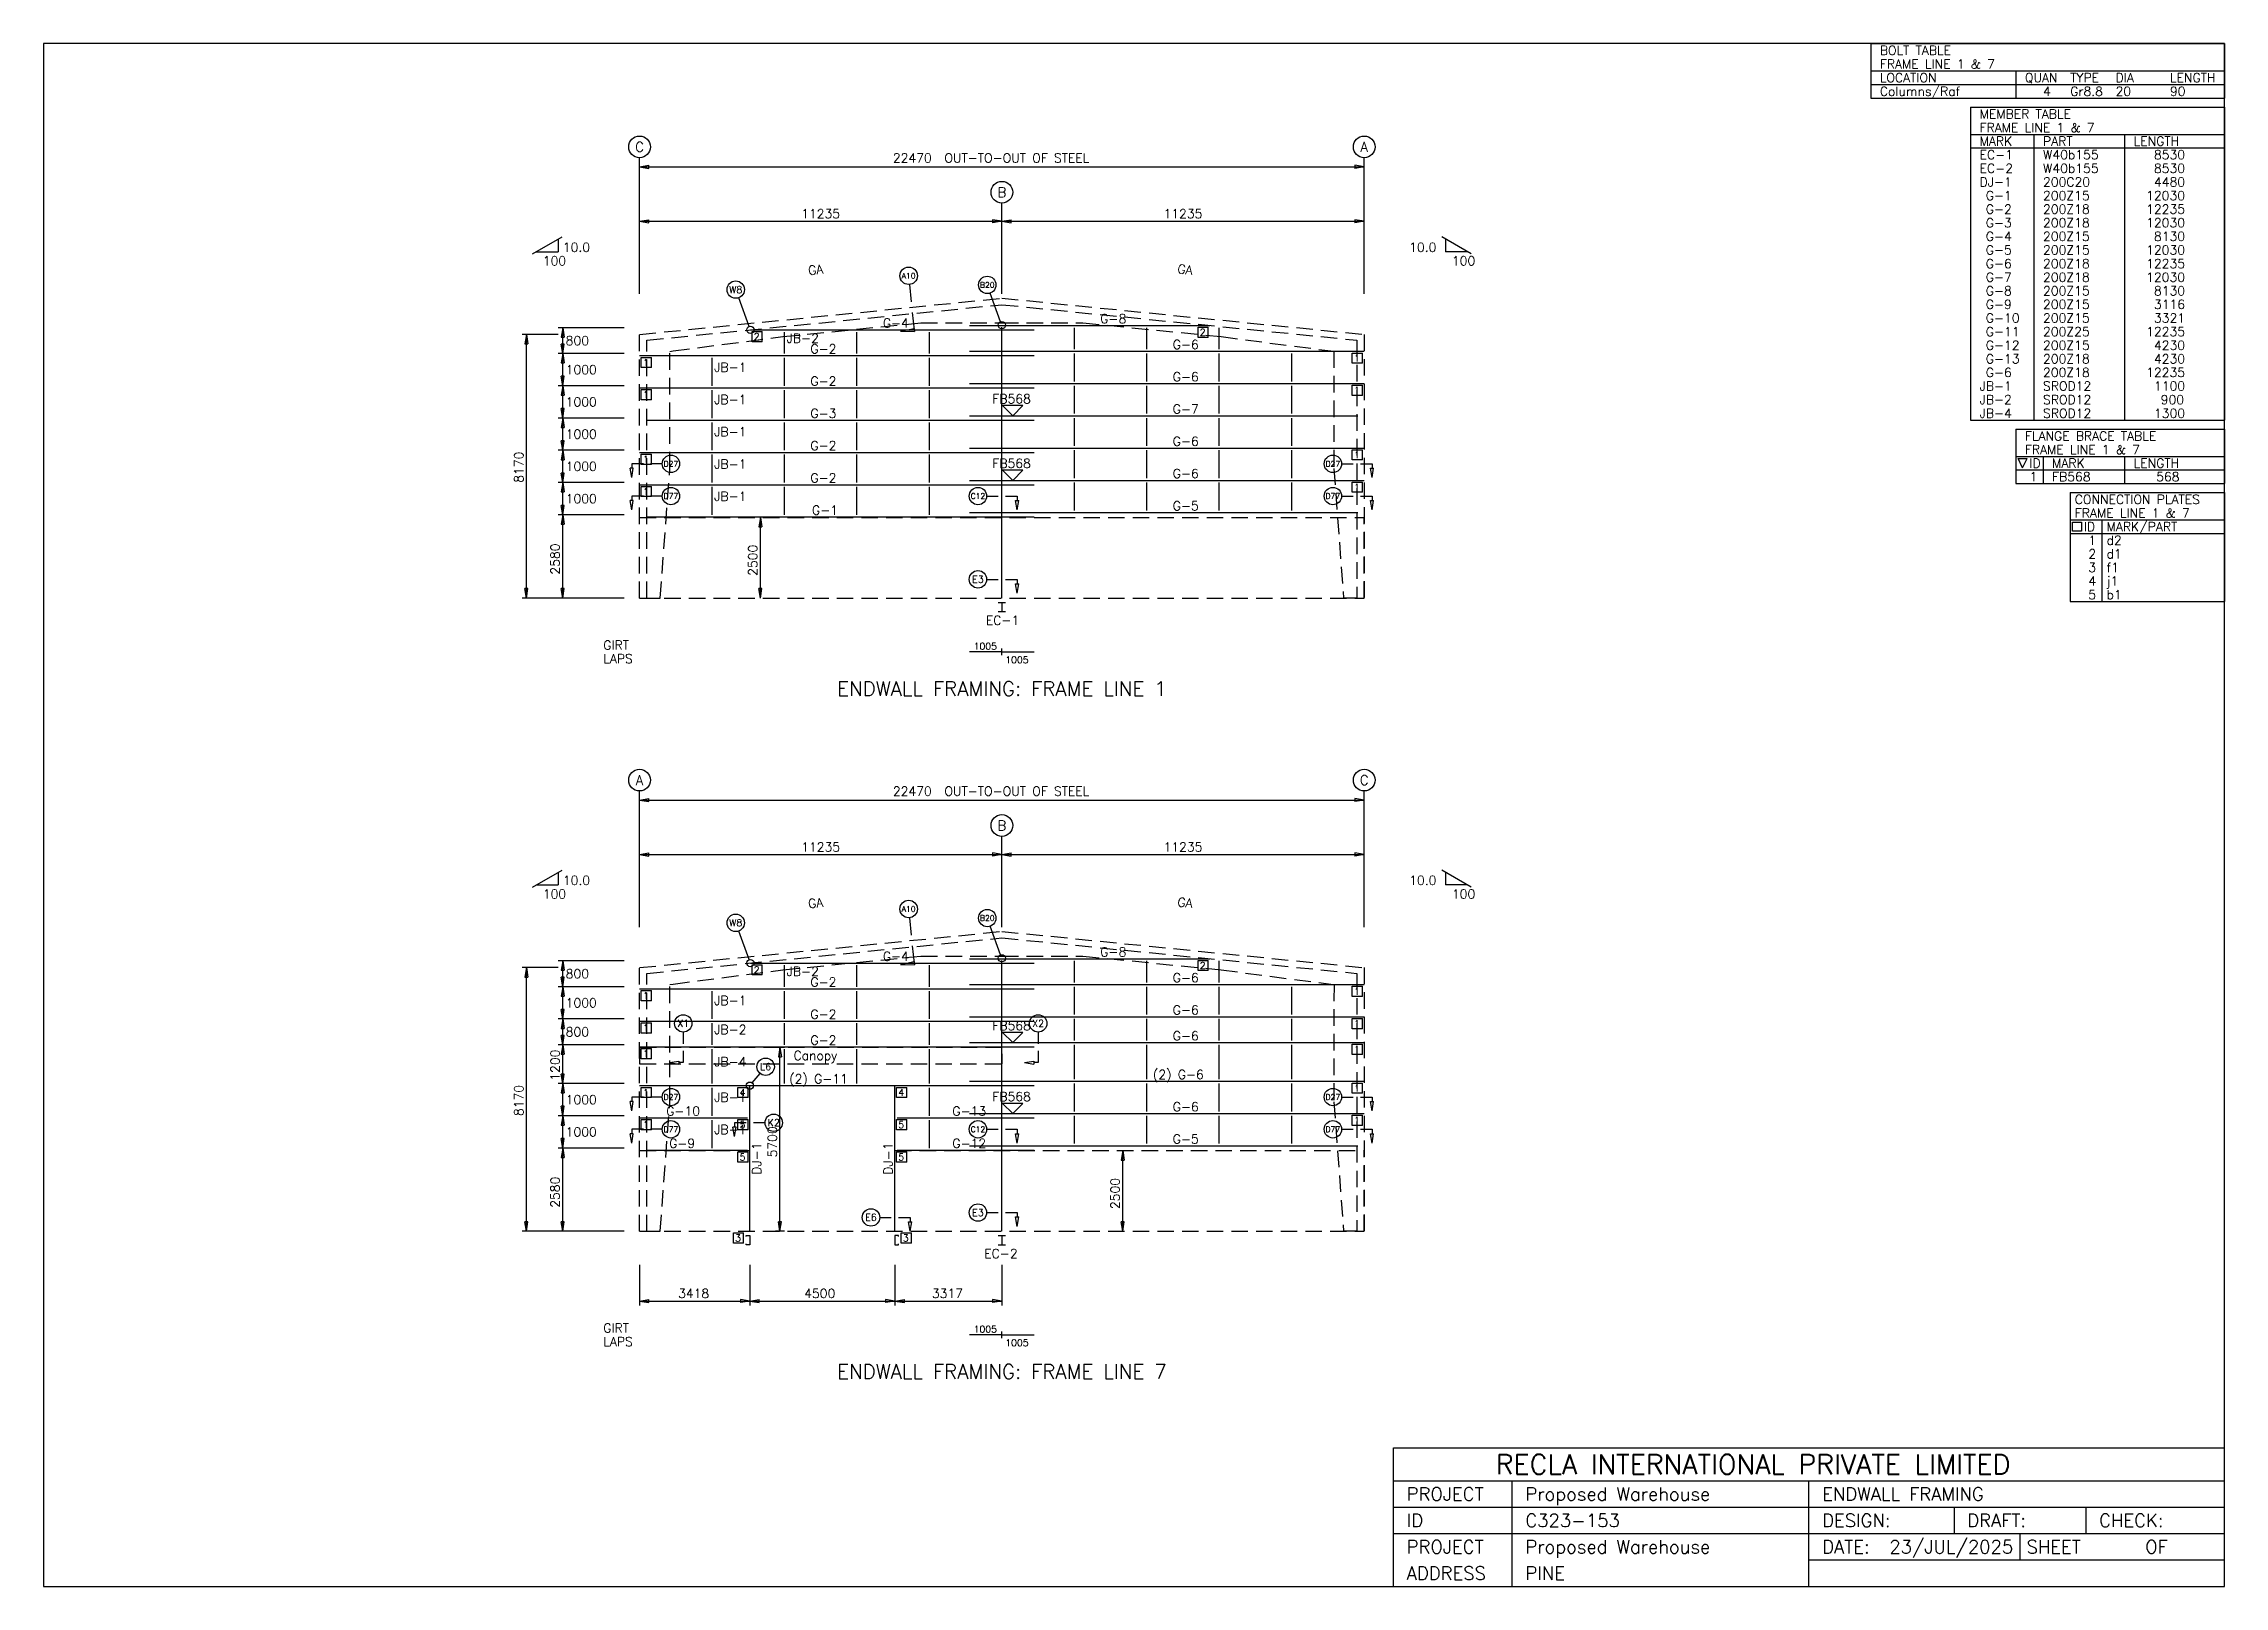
# Model space of a CAD drawing. Extents: x 0 to 67619, y 0 to 47816.
import ezdxf
from ezdxf.enums import TextEntityAlignment as Align

# ---------------------------------------------------------------- set-up
doc = ezdxf.new("R2010")
doc.units = 0
doc.linetypes.add('CONTIN', pattern=[0])
doc.linetypes.add('DASHED', pattern=[764.67, 511.17, -253.5])
doc.layers.get('0').update_dxf_attribs({"linetype": 'CONTIN'})
for name, color, linetype in [('1', 7, 'CONTIN'), ('10', 10, 'CONTIN'), ('11', 7, 'CONTIN'), ('12', 6, 'CONTIN'), ('13', 1, 'CONTIN'), ('14', 7, 'CONTIN'), ('15', 7, 'CONTIN'), ('2', 6, 'CONTIN'), ('22', 7, 'CONTIN'), ('26', 7, 'CONTIN'), ('3', 7, 'CONTIN'), ('4', 7, 'CONTIN'), ('5', 5, 'DASHED'), ('7', 7, 'CONTIN')]:
    doc.layers.add(name, color=color, linetype=linetype)
doc.styles.add('SIMPLEX', font='SIMPLEX')

msp = doc.modelspace()

# ---------------------------------------------------------------- texts
at = {"layer": '14', "style": 'SIMPLEX'}
for s, height, p in [('RECLA INTERNATIONAL PRIVATE LIMITED', 613.403076, (45025.5547, 3475.95093)), ('PROJECT', 408.935394, (42265.2383, 2658.08008)), ('Proposed Warehouse', 408.935394, (45945.6563, 2658.08008)), ('ENDWALL FRAMING', 408.935394, (55146.6992, 2658.08008)), ('ID', 408.935394, (42265.2383, 1840.20923)), ('C323-153', 408.935394, (45945.6563, 1840.20923)), ('DESIGN:', 408.935394, (55146.6992, 1840.20923)), ('DRAFT:', 408.935394, (59644.9922, 1840.20923)), ('CHECK:', 408.935394, (63734.3477, 1840.20923)), ('PROJECT', 408.935394, (42265.2383, 1022.33856)), ('Proposed Warehouse', 408.935394, (45945.6563, 1022.33856)), ('DATE:', 408.935394, (55146.6992, 1022.33856)), ('23/JUL/2025', 408.935394, (57232.2734, 1022.33856)), ('SHEET', 408.935394, (61485.1953, 1022.33856)), ('OF', 408.935394, (65165.6211, 1022.33856)), ('ADDRESS', 408.935394, (42265.2383, 204.467697)), ('PINE', 408.935394, (45945.6563, 204.467697))]:
    msp.add_text(s, height=height, dxfattribs=at).set_placement(p)

# ---------------------------------------------------------------- blocks, each defined once
blk = doc.blocks.new('WCOL')
for p, q in [((-10.2, 0), (10.2, 0)), ((0, 0), (0, -25.4)), ((-10.2, -25.4), (10.2, -25.4))]:
    blk.add_line(p, q)
blk = doc.blocks.new('MARKER')
for p, q in [((25.4, 25.4), (-25.4, 25.4)), ((-25.4, 25.4), (0, 0)), ((0, 0), (25.4, 25.4))]:
    blk.add_line(p, q)
blk = doc.blocks.new('ARROW')
for p, q in [((0, 0), (-292, 49)), ((-292, 49), (-292, -49)), ((0, 0), (-292, -49))]:
    blk.add_line(p, q)
blk = doc.blocks.new('ARROWP')
for p, q in [((0, 0), (-292, 49)), ((-292, 49), (-292, -49)), ((0, 0), (-292, -49))]:
    blk.add_line(p, q)
blk = doc.blocks.new('CUTSEC')
at = {"layer": '7'}
for p, q in [((-472.32037, 0), (-112.45723, 0)), ((112.45723, 0), (472.320343, 0)), ((472.320343, 0), (472.320343, 134.948685))]:
    blk.add_line(p, q, dxfattribs=at)
at = {"layer": '7', "rotation": 90}
blk.add_blockref('ARROWP', (472.320343, 427.337463), dxfattribs=at)
blk = doc.blocks.new('EW1FRM')
at = {"layer": '1'}
for p, q in [((3435.23804, 8312.52539), (12240, 8312.52539)), ((4493.99902, 7580), (4493.99902, 8245.05176)), ((6740.99951, 7580), (6740.99951, 8245.05176)), ((8988.00098, 7580), (8988.00098, 8245.05176)), ((10230, 8447.47461), (17685.2793, 8447.47461)), ((13482.002, 7714.94824), (13482.002, 8380)), ((15728.998, 7714.94824), (15728.998, 8380)), ((17976, 7714.94824), (17976, 8380)), ((0, 7512.52588), (12240, 7512.52588)), ((2247.00073, 6580), (2247.00073, 7445.05176)), ((4493.99902, 6580), (4493.99902, 7445.05176)), ((6740.99951, 6580), (6740.99951, 7445.05176)), ((8988.00098, 6580), (8988.00098, 7445.05176)), ((10230, 7647.47412), (22470, 7647.47412)), ((13482.002, 6714.94824), (13482.002, 7580)), ((15728.998, 6714.94824), (15728.998, 7580)), ((17976, 6714.94824), (17976, 7580)), ((20223, 6714.94824), (20223, 7580)), ((0, 6512.52588), (12240, 6512.52588)), ((2247.00073, 5580), (2247.00073, 6445.05176)), ((4493.99902, 5580), (4493.99902, 6445.05176)), ((6740.99951, 5580), (6740.99951, 6445.05176)), ((8988.00098, 5580), (8988.00098, 6445.05176)), ((10230, 6647.47412), (22470, 6647.47412)), ((13482.002, 5714.94824), (13482.002, 6580)), ((15728.998, 5714.94824), (15728.998, 6580)), ((17976, 5714.94824), (17976, 6580)), ((20223, 5714.94824), (20223, 6580)), ((200, 5512.52588), (12240, 5512.52588)), ((2247.00073, 4580), (2247.00073, 5445.05176)), ((4493.99902, 4580), (4493.99902, 5445.05176)), ((6740.99951, 4580), (6740.99951, 5445.05176)), ((8988.00098, 4580), (8988.00098, 5445.05176)), ((10230, 5647.47412), (22270, 5647.47412)), ((13482.002, 4714.94824), (13482.002, 5580)), ((15728.998, 4714.94824), (15728.998, 5580)), ((17976, 4714.94824), (17976, 5580)), ((20223, 4714.94824), (20223, 5580)), ((0, 4512.52588), (12240, 4512.52588)), ((2247.00073, 3580), (2247.00073, 4445.05127)), ((4493.99902, 3580), (4493.99902, 4445.05127)), ((6740.99951, 3580), (6740.99951, 4445.05127)), ((8988.00098, 3580), (8988.00098, 4445.05127)), ((10230, 4647.47412), (22470, 4647.47412)), ((13482.002, 3714.94849), (13482.002, 4580)), ((15728.998, 3714.94849), (15728.998, 4580)), ((17976, 3714.94849), (17976, 4580)), ((20223, 3714.94849), (20223, 4580)), ((0, 3512.52588), (12240, 3512.52588)), ((2247.00073, 2580), (2247.00073, 3445.05176)), ((4493.99902, 2580), (4493.99902, 3445.05176)), ((6740.99951, 2580), (6740.99951, 3445.05176)), ((8988.00098, 2580), (8988.00098, 3445.05176)), ((10230, 3647.47412), (22470, 3647.47412)), ((13482.002, 2714.94873), (13482.002, 3580)), ((15728.998, 2714.94873), (15728.998, 3580)), ((17976, 2714.94873), (17976, 3580)), ((20223, 2714.94873), (20223, 3580)), ((200, 2512.52563), (12240, 2512.52563)), ((10230, 2647.47437), (22270, 2647.47437))]:
    blk.add_line(p, q, dxfattribs=at)
at = {"layer": '12'}
for p, q in [((0, 9428.44824), (0, 13645.5947)), ((22470, 9428.44824), (22470, 13645.5947)), ((11235, 9428.44824), (11235, 12239.8789)), ((-2519.0422, 8169.99951), (-3643.6145, 8169.99951)), ((-472.32037, 8380), (-2519.0422, 8380)), ((-2384.0935, 8380), (-2384.0935, 8380)), ((-472.32037, 7580), (-2519.0422, 7580)), ((-2384.0935, 7580), (-2384.0935, 7580)), ((-2384.0935, 7580), (-2384.0935, 7580)), ((-472.32037, 6580), (-2519.0422, 6580)), ((-2384.0935, 6580), (-2384.0935, 6580)), ((-2384.0935, 6580), (-2384.0935, 6580)), ((-472.32037, 5580), (-2519.0422, 5580)), ((-2384.0935, 5580), (-2384.0935, 5580)), ((-2384.0935, 5580), (-2384.0935, 5580)), ((-472.32037, 4580), (-2519.0422, 4580)), ((-2384.0935, 4580), (-2384.0935, 4580)), ((-2384.0935, 4580), (-2384.0935, 4580)), ((-472.32037, 3580), (-2519.0422, 3580)), ((-2384.0935, 3580), (-2384.0935, 3580)), ((-2384.0935, 3580), (-2384.0935, 3580)), ((-472.32037, 2580), (-2519.0422, 2580)), ((-2384.0935, 2580), (-2384.0935, 2580)), ((-2384.0933, 2580), (-2384.0933, 2580)), ((-2519.0422, 0), (-3643.6145, 0)), ((-472.32037, 0), (-2519.0422, 0)), ((-2384.0935, 0), (-2384.0935, 0))]:
    blk.add_line(p, q, dxfattribs=at)
at = {"layer": '13'}
for centre in [(0, 13982.9668), (22470, 13982.9668), (11235, 12577.251)]:
    blk.add_circle(centre, 337.371704, dxfattribs=at)
at = {"layer": '2'}
for p, q in [((0, 13364.4521), (22470, 13364.4521)), ((0, 11677.5928), (22470, 11677.5928)), ((-3317.6462, 10665.4775), (-2402.1731, 11194.0273)), ((-2519.0422, 11126.5537), (-2519.0422, 10732.9521)), ((25787.6465, 10665.4775), (24872.1738, 11194.0273)), ((24989.041, 11126.5537), (24989.041, 10732.9521)), ((-3200.7773, 10732.9521), (-2519.0422, 10732.9521)), ((25670.7773, 10732.9521), (24989.041, 10732.9521)), ((-3508.6655, 0), (-3508.6655, 8169.99951)), ((-2384.0935, 7580), (-2384.0935, 8380)), ((-2384.0935, 6580), (-2384.0935, 7580)), ((-2384.0935, 5580), (-2384.0935, 6580)), ((-2384.0935, 4580), (-2384.0935, 5580)), ((-2384.0935, 3580), (-2384.0935, 4580)), ((-2384.0935, 2580), (-2384.0935, 3580)), ((-2384.0935, 0), (-2384.0933, 2580)), ((3745, 0), (3745, 2500)), ((11235, -1669.9899), (10230, -1669.9899)), ((11235, -1775.4186), (11235, -1564.5613)), ((11235, -1775.4186), (11235, -1564.5613)), ((11235, -1669.9899), (12240, -1669.9899))]:
    blk.add_line(p, q, dxfattribs=at)
at = {"layer": '3'}
for p, q in [((3487.9519, 7943.5249), (3487.9519, 8259.81152)), ((3487.9519, 8259.81152), (3804.23779, 8259.81152)), ((3804.23779, 7943.5249), (3804.23779, 8259.81152)), ((17316.2793, 8078.47363), (17316.2793, 8394.76074)), ((17316.2793, 8394.76074), (17632.5645, 8394.76074)), ((17632.5645, 8078.47363), (17632.5645, 8394.76074)), ((52.714325, 7143.5249), (52.714325, 7459.81201)), ((52.714325, 7459.81201), (369.000305, 7459.81201)), ((369.000305, 7143.5249), (369.000305, 7459.81201)), ((3804.23779, 7943.5249), (3487.9519, 7943.5249)), ((17632.5645, 8078.47363), (17316.2793, 8078.47363)), ((22101, 7278.47363), (22101, 7594.76025)), ((22101, 7594.76025), (22417.2852, 7594.76025)), ((22417.2852, 7278.47363), (22417.2852, 7594.76025)), ((369.000305, 7143.5249), (52.714325, 7143.5249)), ((22417.2852, 7278.47363), (22101, 7278.47363)), ((52.714325, 6143.5249), (52.714325, 6459.81104)), ((52.714325, 6459.81104), (369.000305, 6459.81104)), ((369.000305, 6143.5249), (52.714325, 6143.5249)), ((369.000305, 6143.5249), (369.000305, 6459.81104)), ((22101, 6278.47363), (22101, 6594.76025)), ((22101, 6594.76025), (22417.2852, 6594.76025)), ((22417.2852, 6278.47363), (22101, 6278.47363)), ((22417.2852, 6278.47363), (22417.2852, 6594.76025)), ((52.714325, 4143.52539), (52.714325, 4459.81104)), ((52.714325, 4459.81104), (369.000305, 4459.81104)), ((369.000305, 4143.52539), (52.714325, 4143.52539)), ((369.000305, 4143.52539), (369.000305, 4459.81104)), ((22101, 4278.47363), (22101, 4594.75928)), ((22101, 4594.75928), (22417.2852, 4594.75928)), ((22417.2852, 4278.47363), (22101, 4278.47363)), ((22417.2852, 4278.47363), (22417.2852, 4594.75928)), ((52.714325, 3143.52588), (52.714325, 3459.81152)), ((52.714325, 3459.81152), (369.000305, 3459.81152)), ((369.000305, 3143.52588), (369.000305, 3459.81152)), ((22101, 3278.47388), (22101, 3594.75977)), ((22101, 3594.75977), (22417.2852, 3594.75977)), ((22417.2852, 3278.47388), (22417.2852, 3594.75977)), ((369.000305, 3143.52588), (52.714325, 3143.52588)), ((22417.2852, 3278.47388), (22101, 3278.47388))]:
    blk.add_line(p, q, dxfattribs=at)
at = {"layer": '4'}
blk.add_line((11235, 0), (11235, 8391.94043), dxfattribs=at)
at = {"layer": '5'}
for p, q in [((0, 8169.99951), (11235, 9293.5)), ((229.999939, 7992.00195), (11235, 9092.50195)), ((11235, 9293.5), (22470, 8169.99951)), ((11235, 9092.50195), (22240, 7992.00195)), ((0, 0), (0, 8169.99951)), ((4439.2998, 8101.3999), (8722.5, 8529.7002)), ((8722.5, 8529.7002), (11235, 8529.7002)), ((11235, 8529.7002), (13746.998, 8529.7998)), ((13746.998, 8529.7998), (18030.5996, 8101.3999)), ((22470, 8169.99951), (22470, 0)), ((230.000015, -0.4), (229.999939, 7992.00195)), ((936.799988, 7644.3999), (1039.59998, 7660.3999)), ((942.000061, 4016.00024), (936.799988, 7644.3999)), ((1039.59998, 7660.3999), (4439.2998, 8101.3999)), ((1039.59998, 7660.3999), (1039.59998, 7660.3999)), ((18030.5996, 8101.3999), (21430.4004, 7660.3999)), ((21430.4004, 7660.3999), (21430.1992, 7660.3999)), ((21430.1992, 7660.3999), (21528, 7649.3999)), ((21528, 7649.3999), (21528, 4015.6001)), ((22240, 7992.00195), (22240, -0.4)), ((640.799988, -0.4), (942.000061, 4016.00024)), ((21528, 4015.6001), (21829.1992, -0.4)), ((0, 0), (0, 2500)), ((0, 2500), (22470, 2500)), ((22470, 0), (22470, 2500)), ((0, 0), (22470, 0)), ((230.000015, -0.4), (640.799988, -0.4)), ((22240, -0.4), (21829.1992, -0.4))]:
    blk.add_line(p, q, dxfattribs=at)
at = {"layer": '7'}
for p, q in [((3396.77856, 8418.20215), (3073.72095, 9305.88477)), ((11196.541, 8565.09082), (10873.4834, 9452.77344))]:
    blk.add_line(p, q, dxfattribs=at)
for centre, radius in [((8343.79492, 9987.63672), 269.897339), ((2981.41895, 9559.50781), 269.897339), ((10781.1816, 9706.39648), 269.897339), ((3435.23804, 8312.52539), 112.45723), ((11235, 8459.41406), 112.45723), ((972.217651, 4159.7373), 269.897339), ((21497.7813, 4159.7373), 269.897339), ((972.217651, 3159.73755), 269.897339), ((10492.7822, 3159.73755), 269.897339), ((21497.7813, 3159.73755), 269.897339), ((10492.7822, 579.737488), 269.897339)]:
    blk.add_circle(centre, radius, dxfattribs=at)
at = {"layer": '10', "xscale": 11.0686255, "yscale": 11.0686255, "zscale": 11.0686255}
blk.add_blockref('WCOL', (11235, -134.94867), dxfattribs=at)
at = {"layer": '2'}
for p, rotation in [((0, 13364.4521), 180), ((0, 11677.5928), 180), ((11235, 11677.5928), 180), ((-3508.6655, 8169.99951), 90), ((-2384.0935, 8380), 90), ((-2384.0935, 7580), 270), ((-2384.0935, 7580), 90), ((-2384.0935, 6580), 270), ((-2384.0935, 6580), 90), ((-2384.0935, 5580), 270), ((-2384.0935, 5580), 90), ((-2384.0935, 4580), 270), ((-2384.0935, 4580), 90), ((-2384.0935, 3580), 270), ((-2384.0935, 3580), 90), ((-2384.0935, 2580), 270), ((-2384.0933, 2580), 90), ((3745, 2500), 90), ((-3508.6655, 0), 270), ((-2384.0935, 0), 270), ((3745, 0), 270)]:
    blk.add_blockref('ARROW', p, dxfattribs=dict(at, rotation=rotation))
for p in [(22470, 13364.4521), (11235, 11677.5928), (22470, 11677.5928)]:
    blk.add_blockref('ARROW', p, dxfattribs=at)
at = {"layer": '3', "xscale": 12.4522038, "yscale": 12.4522038, "zscale": 12.4522038}
for p in [(11572.3721, 5647.47412), (11572.3721, 3647.47412)]:
    blk.add_blockref('MARKER', p, dxfattribs=at)
at = {"layer": '7', "xscale": 1.5, "yscale": -1, "zscale": -1, "rotation": -84.289}
blk.add_blockref('CUTSEC', (8441.17188, 9014.11719), dxfattribs=at)
at = {"layer": '7', "xscale": -1, "yscale": -1, "zscale": -1}
for p in [(229.999985, 4159.7373), (229.999985, 3159.73755)]:
    blk.add_blockref('CUTSEC', p, dxfattribs=at)
at = {"layer": '7', "yscale": -1, "zscale": -1}
for p in [(22240, 4159.7373), (11235, 3159.73755), (22240, 3159.73755), (11235, 579.737488)]:
    blk.add_blockref('CUTSEC', p, dxfattribs=at)
at = {"layer": '11', "style": 'SIMPLEX'}
for s, height, p in [('22470', 281.143097, (7854.25391, 13499.4004)), ('11235', 281.143097, (5013.04248, 11771.3076)), ('11235', 281.143097, (16248.042, 11771.3076)), ('10.0', 281.143097, (-2378.4707, 10732.9521)), ('10.0', 281.143097, (23864.4707, 10732.9521)), ('100', 281.143097, (-3000.4814, 10311.2373)), ('100', 281.143097, (25189.3379, 10311.2373)), ('800', 281.143097, (-2290.3789, 7839.42871)), ('1000', 281.143097, (-2290.3789, 6939.42871)), ('1000', 281.143097, (-2290.3789, 5939.42871)), ('1000', 281.143097, (-2290.3789, 4939.42822)), ('1000', 281.143097, (-2290.3789, 3939.42847)), ('1000', 281.143097, (-2290.3789, 2939.42847)), ('1005', 210.8573, (10359.9424, -1599.7042)), ('1005', 210.8573, (11340.4287, -2021.4186))]:
    blk.add_text(s, height=height, dxfattribs=at).set_placement(p)
for s, p in [('8170', (-3602.3796, 3571.91382)), ('2580', (-2477.8079, 727.713867)), ('2500', (3651.28564, 687.713867))]:
    blk.add_text(s, height=281.143097, rotation=90, dxfattribs=at).set_placement(p)
at = {"layer": '13', "style": 'SIMPLEX'}
for s, p in [('C', (0, 13831.1484)), ('A', (22470, 13831.1484)), ('B', (11235, 12425.4336))]:
    blk.add_text(s, height=303.634522, dxfattribs=at).set_placement(p, align=Align.CENTER)
at = {"layer": '15', "style": 'SIMPLEX'}
blk.add_text(' OUT-TO-OUT OF STEEL', height=281.143097, dxfattribs=at).set_placement((9259.9707, 13499.4004))
blk.add_text('ENDWALL FRAMING: FRAME LINE 1', height=449.828918, dxfattribs=at).set_placement((11235, -3033.5339), align=Align.CENTER)
at = {"layer": '2', "style": 'SIMPLEX'}
for s, p in [('GIRT', (-1124.5724, -1599.7042)), ('LAPS', (-1124.5724, -2021.4188))]:
    blk.add_text(s, height=281.143097, dxfattribs=at).set_placement(p)
at = {"layer": '3', "style": 'SIMPLEX'}
for rotation, p in [(5.711, (5241.20117, 10011.7363)), (-5.711, (16669.3047, 10067.6865))]:
    blk.add_text('GA', height=281.143097, rotation=rotation, dxfattribs=at).set_placement(p)
for s, height, p in [(' G-8', 281.143097, (14092.4141, 8517.75977)), ('2', 210.8573, (3540.6665, 7996.24023)), ('JB-2', 281.143097, (4561.47314, 7912.52588)), (' G-4', 281.143097, (7351.41357, 8382.81152)), ('2', 210.8573, (17368.9941, 8131.18799)), (' G-2', 281.143097, (5104.41309, 7582.81152)), (' G-6', 281.143097, (16339.4131, 7717.75977)), ('1', 210.8573, (22153.7148, 7331.18799)), ('1', 210.8573, (105.42865, 7196.24023)), ('JB-1', 281.143097, (2314.4751, 7012.52539)), (' G-2', 281.143097, (5104.41309, 6582.81104)), (' G-6', 281.143097, (16339.4131, 6717.75977)), ('1', 210.8573, (105.42865, 6196.24023)), ('JB-1', 281.143097, (2314.4751, 6012.52588)), ('FB568', 281.143097, (10939.7998, 6034.0459)), ('1', 210.8573, (22153.7148, 6331.18799)), (' G-3', 281.143097, (5104.41309, 5582.81152)), (' G-7', 281.143097, (16339.4131, 5717.75977)), ('JB-1', 281.143097, (2314.4751, 5012.52588)), (' G-2', 281.143097, (5104.41309, 4582.81152)), (' G-6', 281.143097, (16339.4131, 4717.75977)), ('1', 210.8573, (105.42865, 4196.23975)), ('JB-1', 281.143097, (2314.4751, 4012.52588)), ('FB568', 281.143097, (10939.7998, 4034.04565)), ('1', 210.8573, (22153.7148, 4331.18799)), ('1', 210.8573, (105.42865, 3196.23999)), (' G-2', 281.143097, (5104.41309, 3582.81152)), (' G-6', 281.143097, (16339.4131, 3717.75977)), ('1', 210.8573, (22153.7148, 3331.18774)), ('JB-1', 281.143097, (2314.4751, 3012.52588)), (' G-1', 281.143097, (5153.61328, 2582.81152)), (' G-5', 281.143097, (16339.4131, 2717.76025)), ('EC-1', 281.143097, (10735.9707, -832.18359))]:
    blk.add_text(s, height=height, dxfattribs=at).set_placement(p)
at = {"layer": '7', "style": 'SIMPLEX'}
for s, height, p in [('W8', 215.917892, (2981.41895, 9559.50781)), ('A10', 172.734299, (8343.79492, 9987.63672)), ('B20', 172.734299, (10781.1816, 9706.39648)), ('D27', 172.734299, (972.217651, 4159.7373)), ('D27', 172.734299, (21497.7813, 4159.7373)), ('D77', 172.734299, (972.217651, 3159.73755)), ('C12', 172.734299, (10492.7822, 3159.73755)), ('D77', 172.734299, (21497.7813, 3159.73755)), ('E3', 215.917892, (10492.7822, 579.737488))]:
    blk.add_text(s, height=height, dxfattribs=at).set_placement(p, align=Align.MIDDLE_CENTER)
blk = doc.blocks.new('CCOL')
for p, q in [((10.2, 0), (0, 0)), ((0, 0), (0, -25.4)), ((10.2, -2.5), (10.2, 0)), ((0, -25.4), (10.2, -25.4)), ((10.2, -25.4), (10.2, -22.9))]:
    blk.add_line(p, q)
blk = doc.blocks.new('EW2FRM')
at = {"layer": '1'}
for p, q in [((3435.23804, 8312.52539), (12240, 8312.52539)), ((4493.99902, 7580), (4493.99902, 8245.05176)), ((6740.99951, 7580), (6740.99951, 8245.05176)), ((8988.00098, 7580), (8988.00098, 8245.05176)), ((10230, 8447.47461), (17685.2793, 8447.47461)), ((13482.002, 7714.94824), (13482.002, 8380)), ((15728.998, 7714.94824), (15728.998, 8380)), ((17976, 7714.94824), (17976, 8380)), ((0, 7512.52588), (12240, 7512.52588)), ((2247.00073, 6580), (2247.00073, 7445.05176)), ((4493.99902, 6580), (4493.99902, 7445.05176)), ((6740.99951, 6580), (6740.99951, 7445.05176)), ((8988.00098, 6580), (8988.00098, 7445.05176)), ((10230, 7647.47412), (22470, 7647.47412)), ((13482.002, 6714.94824), (13482.002, 7580)), ((15728.998, 6714.94824), (15728.998, 7580)), ((17976, 6714.94824), (17976, 7580)), ((20223, 6714.94824), (20223, 7580)), ((0, 6512.52588), (12240, 6512.52588)), ((2247.00073, 5780), (2247.00073, 6445.05176)), ((4493.99902, 5780), (4493.99902, 6445.05176)), ((6740.99951, 5780), (6740.99951, 6445.05176)), ((8988.00098, 5780), (8988.00098, 6445.05176)), ((10230, 6647.47412), (22470, 6647.47412)), ((13482.002, 5914.94824), (13482.002, 6580)), ((15728.998, 5914.94824), (15728.998, 6580)), ((17976, 5914.94824), (17976, 6580)), ((20223, 5914.94824), (20223, 6580)), ((0, 5712.52588), (12240, 5712.52588)), ((2247.00073, 4580), (2247.00073, 5645.05176)), ((4493.99902, 4580), (4493.99902, 5645.05176)), ((6740.99951, 4580), (6740.99951, 5645.05176)), ((8988.00098, 4580), (8988.00098, 5645.05176)), ((10230, 5847.47412), (22470, 5847.47412)), ((13482.002, 4714.94824), (13482.002, 5780)), ((15728.998, 4714.94824), (15728.998, 5780)), ((17976, 4714.94824), (17976, 5780)), ((20223, 4714.94824), (20223, 5780)), ((0, 4512.52588), (12240, 4512.52588)), ((2247.00073, 3580), (2247.00073, 4445.05127)), ((3417.99976, 0), (3417.99976, 4512.52588)), ((7918.00049, 0), (7918.00049, 4512.52588)), ((8988.00098, 3580), (8988.00098, 4445.05127)), ((10230, 4647.47412), (22470, 4647.47412)), ((13482.002, 3714.94849), (13482.002, 4580)), ((15728.998, 3714.94849), (15728.998, 4580)), ((17976, 3714.94849), (17976, 4580)), ((20223, 3714.94849), (20223, 4580)), ((0, 3512.52588), (3350.52588, 3512.52588)), ((2247.00073, 2580), (2247.00073, 3445.05176)), ((7985.47461, 3512.52588), (12240, 3512.52588)), ((8988.00098, 2580), (8988.00098, 3445.05176)), ((10230, 3647.47412), (22470, 3647.47412)), ((13482.002, 2714.94873), (13482.002, 3580)), ((15728.998, 2714.94873), (15728.998, 3580)), ((17976, 2714.94873), (17976, 3580)), ((20223, 2714.94873), (20223, 3580)), ((200, 2512.52563), (3350.52588, 2512.52563)), ((7985.47461, 2512.52563), (12240, 2512.52563)), ((10230, 2647.47437), (22270, 2647.47437))]:
    blk.add_line(p, q, dxfattribs=at)
at = {"layer": '12'}
for p, q in [((0, 9428.44824), (0, 13645.5947)), ((22470, 9428.44824), (22470, 13645.5947)), ((11235, 9428.44824), (11235, 12239.8789)), ((-2519.0422, 8169.99951), (-3643.6145, 8169.99951)), ((-472.32037, 8380), (-2519.0422, 8380)), ((-2384.0935, 8380), (-2384.0935, 8380)), ((-472.32037, 7580), (-2519.0422, 7580)), ((-2384.0935, 7580), (-2384.0935, 7580)), ((-2384.0935, 7580), (-2384.0935, 7580)), ((-472.32037, 6580), (-2519.0422, 6580)), ((-2384.0935, 6580), (-2384.0935, 6580)), ((-2384.0935, 6580), (-2384.0935, 6580)), ((-472.32037, 5780), (-2519.0422, 5780)), ((-2384.0935, 5780), (-2384.0935, 5780)), ((-2384.0935, 5780), (-2384.0935, 5780)), ((4492.92773, 5700), (4211.78467, 5700)), ((-472.32037, 4580), (-2519.0422, 4580)), ((-2384.0935, 4580), (-2384.0935, 4580)), ((-2384.0935, 4580), (-2384.0935, 4580)), ((-472.32037, 3580), (-2519.0422, 3580)), ((-2384.0935, 3580), (-2384.0935, 3580)), ((-2384.0935, 3580), (-2384.0935, 3580)), ((-472.32037, 2580), (-2519.0422, 2580)), ((-2384.0935, 2580), (-2384.0935, 2580)), ((-2384.0933, 2580), (-2384.0933, 2580)), ((-2519.0422, 0), (-3643.6145, 0)), ((-472.32037, 0), (-2519.0422, 0)), ((-2384.0935, 0), (-2384.0935, 0)), ((4492.92773, 0), (4211.78467, 0))]:
    blk.add_line(p, q, dxfattribs=at)
at = {"layer": '13'}
for centre in [(0, 13982.9668), (22470, 13982.9668), (11235, 12577.251)]:
    blk.add_circle(centre, 337.371704, dxfattribs=at)
at = {"layer": '2'}
for p, q in [((0, 13364.4521), (22470, 13364.4521)), ((0, 11677.5928), (22470, 11677.5928)), ((-3317.6462, 10665.4775), (-2402.1731, 11194.0273)), ((-2519.0422, 11126.5537), (-2519.0422, 10732.9521)), ((25787.6465, 10665.4775), (24872.1738, 11194.0273)), ((24989.041, 11126.5537), (24989.041, 10732.9521)), ((-3200.7773, 10732.9521), (-2519.0422, 10732.9521)), ((25670.7773, 10732.9521), (24989.041, 10732.9521)), ((-3508.6655, 0), (-3508.6655, 8169.99951)), ((-2384.0935, 7580), (-2384.0935, 8380)), ((-2384.0935, 6580), (-2384.0935, 7580)), ((-2384.0935, 5780), (-2384.0935, 6580)), ((-2384.0935, 4580), (-2384.0935, 5780)), ((4352.35596, 0), (4352.35596, 5700)), ((-2384.0935, 3580), (-2384.0935, 4580)), ((-2384.0935, 2580), (-2384.0935, 3580)), ((-2384.0935, 0), (-2384.0933, 2580)), ((14980, 0), (14980, 2500)), ((0, -1037.418), (0, -2296.9387)), ((3417.99976, -1037.418), (3417.99976, -2296.9387)), ((3417.99976, -1037.418), (3417.99976, -2296.9387)), ((7918.00049, -1037.418), (7918.00049, -2296.9387)), ((7918.00049, -1037.418), (7918.00049, -2296.9387)), ((11235, -1037.418), (11235, -2296.9387)), ((0, -2161.9902), (3417.99976, -2161.9902)), ((3417.99976, -2161.9902), (7918.00049, -2161.9902)), ((7918.00049, -2161.9902), (11235, -2161.9902)), ((11235, -3210.6538), (10230, -3210.6538)), ((11235, -3316.0825), (11235, -3105.2251)), ((11235, -3316.0825), (11235, -3105.2251)), ((11235, -3210.6538), (12240, -3210.6538))]:
    blk.add_line(p, q, dxfattribs=at)
at = {"layer": '3'}
for p, q in [((3487.9519, 7943.5249), (3487.9519, 8259.81152)), ((3487.9519, 8259.81152), (3804.23779, 8259.81152)), ((3804.23779, 7943.5249), (3804.23779, 8259.81152)), ((17316.2793, 8078.47363), (17316.2793, 8394.76074)), ((17316.2793, 8394.76074), (17632.5645, 8394.76074)), ((17632.5645, 8078.47363), (17632.5645, 8394.76074)), ((52.714325, 7143.5249), (52.714325, 7459.81201)), ((52.714325, 7459.81201), (369.000305, 7459.81201)), ((369.000305, 7143.5249), (369.000305, 7459.81201)), ((3804.23779, 7943.5249), (3487.9519, 7943.5249)), ((17632.5645, 8078.47363), (17316.2793, 8078.47363)), ((22101, 7278.47363), (22101, 7594.76025)), ((22101, 7594.76025), (22417.2852, 7594.76025)), ((22417.2852, 7278.47363), (22417.2852, 7594.76025)), ((369.000305, 7143.5249), (52.714325, 7143.5249)), ((22417.2852, 7278.47363), (22101, 7278.47363)), ((52.714325, 6143.5249), (52.714325, 6459.81104)), ((52.714325, 6459.81104), (369.000305, 6459.81104)), ((369.000305, 6143.5249), (52.714325, 6143.5249)), ((369.000305, 6143.5249), (369.000305, 6459.81104)), ((22101, 6278.47363), (22101, 6594.76025)), ((22101, 6594.76025), (22417.2852, 6594.76025)), ((22417.2852, 6278.47363), (22101, 6278.47363)), ((22417.2852, 6278.47363), (22417.2852, 6594.76025)), ((52.714325, 5343.52539), (52.714325, 5659.81104)), ((52.714325, 5659.81104), (369.000305, 5659.81104)), ((369.000305, 5343.52539), (369.000305, 5659.81104)), ((22101, 5478.47363), (22101, 5794.75928)), ((22101, 5794.75928), (22417.2852, 5794.75928)), ((22417.2852, 5478.47363), (22101, 5478.47363)), ((22417.2852, 5478.47363), (22417.2852, 5794.75928)), ((369.000305, 5343.52539), (52.714325, 5343.52539)), ((52.714325, 4143.52539), (52.714325, 4459.81104)), ((52.714325, 4459.81104), (369.000305, 4459.81104)), ((369.000305, 4143.52539), (52.714325, 4143.52539)), ((369.000305, 4143.52539), (369.000305, 4459.81104)), ((3048.99927, 4143.52539), (3048.99927, 4459.81104)), ((3048.99927, 4459.81104), (3365.28564, 4459.81104)), ((3365.28564, 4143.52539), (3048.99927, 4143.52539)), ((3365.28564, 4143.52539), (3365.28564, 4459.81104)), ((7970.71484, 4143.52539), (7970.71484, 4459.81104)), ((7970.71484, 4459.81104), (8287.00195, 4459.81104)), ((8287.00195, 4143.52539), (7970.71484, 4143.52539)), ((8287.00195, 4143.52539), (8287.00195, 4459.81104)), ((22101, 4278.47363), (22101, 4594.75928)), ((22101, 4594.75928), (22417.2852, 4594.75928)), ((22417.2852, 4278.47363), (22101, 4278.47363)), ((22417.2852, 4278.47363), (22417.2852, 4594.75928)), ((52.714325, 3143.52588), (52.714325, 3459.81152)), ((52.714325, 3459.81152), (369.000305, 3459.81152)), ((369.000305, 3143.52588), (369.000305, 3459.81152)), ((3048.99927, 3143.52588), (3048.99927, 3459.81152)), ((3048.99927, 3459.81152), (3365.28564, 3459.81152)), ((3365.28564, 3143.52588), (3365.28564, 3459.81152)), ((7970.71484, 3143.52588), (7970.71484, 3459.81152)), ((7970.71484, 3459.81152), (8287.00195, 3459.81152)), ((8287.00195, 3143.52588), (8287.00195, 3459.81152)), ((22101, 3278.47388), (22101, 3594.75977)), ((22101, 3594.75977), (22417.2852, 3594.75977)), ((22417.2852, 3278.47388), (22417.2852, 3594.75977)), ((369.000305, 3143.52588), (52.714325, 3143.52588)), ((3365.28564, 3143.52588), (3048.99927, 3143.52588)), ((8287.00195, 3143.52588), (7970.71484, 3143.52588)), ((22417.2852, 3278.47388), (22101, 3278.47388)), ((3048.99927, 2143.52539), (3048.99927, 2459.81152)), ((3048.99927, 2459.81152), (3365.28564, 2459.81152)), ((3365.28564, 2143.52539), (3048.99927, 2143.52539)), ((3365.28564, 2143.52539), (3365.28564, 2459.81152)), ((7970.71484, 2143.52539), (7970.71484, 2459.81152)), ((7970.71484, 2459.81152), (8287.00195, 2459.81152)), ((8287.00195, 2143.52539), (7970.71484, 2143.52539)), ((8287.00195, 2143.52539), (8287.00195, 2459.81152)), ((2908.42773, -369.00031), (2908.42773, -52.71434)), ((2908.42773, -52.71434), (3224.71387, -52.71434)), ((3224.71387, -369.00031), (2908.42773, -369.00031)), ((3224.71387, -369.00031), (3224.71387, -52.71434)), ((8111.28662, -369.00031), (8111.28662, -52.71434)), ((8111.28662, -52.71434), (8427.57324, -52.71434)), ((8427.57324, -369.00031), (8111.28662, -369.00031)), ((8427.57324, -369.00031), (8427.57324, -52.71434))]:
    blk.add_line(p, q, dxfattribs=at)
at = {"layer": '4'}
blk.add_line((11235, 0), (11235, 8391.94043), dxfattribs=at)
at = {"layer": '5'}
for p, q in [((0, 8169.99951), (11235, 9293.5)), ((229.999939, 7992.00195), (11235, 9092.50195)), ((11235, 9293.5), (22470, 8169.99951)), ((11235, 9092.50195), (22240, 7992.00195)), ((0, 0), (0, 8169.99951)), ((4439.3999, 8101.3999), (8723, 8529.7998)), ((8723, 8529.7998), (11235, 8529.7002)), ((11235, 8529.7002), (13747.501, 8529.7002)), ((13747.501, 8529.7002), (18030.6992, 8101.3999)), ((22470, 8169.99951), (22470, 0)), ((230.000015, -0.4), (229.999939, 7992.00195)), ((942.000061, 7649.3999), (1039.80005, 7660.3999)), ((942.000061, 4015.6001), (942.000061, 7649.3999)), ((1039.59998, 7660.3999), (4439.3999, 8101.3999)), ((1039.80005, 7660.3999), (1039.59998, 7660.3999)), ((18030.6992, 8101.3999), (21430.4004, 7660.3999)), ((21430.4004, 7660.3999), (21430.4004, 7660.3999)), ((21430.4004, 7660.3999), (21533.1992, 7644.3999)), ((21533.1992, 7644.3999), (21528, 4016.00024)), ((22240, 7992.00195), (22240, -0.4)), ((0, 5700), (0, 5500.00049)), ((11235, 5700), (0, 5700)), ((0, 5500.00049), (0, 5193.94238)), ((11235, 5500.00049), (11235, 5700)), ((11235, 5500.00049), (11235, 5193.94238)), ((0, 5193.94238), (11235, 5193.94238)), ((640.799988, -0.4), (942.000061, 4015.6001)), ((21528, 4016.00024), (21829.1992, -0.4)), ((0, 0), (0, 2500)), ((0, 2500), (3417.99976, 2500)), ((7918.00049, 2500), (22470, 2500)), ((22470, 0), (22470, 2500)), ((0, 0), (22470, 0)), ((230.000015, -0.4), (640.799988, -0.4)), ((22240, -0.4), (21829.1992, -0.4))]:
    blk.add_line(p, q, dxfattribs=at)
at = {"layer": '7'}
for p, q in [((3396.77856, 8418.20215), (3073.72095, 9305.88477)), ((11196.541, 8565.09082), (10873.4834, 9452.77344)), ((3490.28735, 4598.67188), (3736.06421, 4891.56885))]:
    blk.add_line(p, q, dxfattribs=at)
for centre, radius in [((8343.8291, 9987.64063), 269.897339), ((2981.41895, 9559.50781), 269.897339), ((10781.1816, 9706.39648), 269.897339), ((3435.23804, 8312.52539), 112.45723), ((11235, 8459.41406), 112.45723), ((1354.57227, 6442.21777), 269.897339), ((12359.5723, 6442.21777), 269.897339), ((3909.55396, 5098.31982), 269.897339), ((972.217651, 4159.7373), 269.897339), ((3417.99976, 4512.52588), 112.45723), ((21497.7813, 4159.7373), 269.897339), ((972.217651, 3159.73755), 269.897339), ((4160.21729, 3361.57764), 269.897339), ((10492.7822, 3159.73755), 269.897339), ((21497.7813, 3159.73755), 269.897339), ((7175.78223, 427.337463), 269.897339), ((10492.7822, 579.737488), 269.897339)]:
    blk.add_circle(centre, radius, dxfattribs=at)
at = {"layer": '10', "yscale": 11.0686255, "zscale": 11.0686255}
for name, p, xscale in [('CCOL', (3417.99976, -134.94867), -11.068625), ('CCOL', (7918.00049, -134.94867), 11.0686255), ('WCOL', (11235, -134.94867), 11.0686255)]:
    blk.add_blockref(name, p, dxfattribs=dict(at, xscale=xscale))
at = {"layer": '2'}
for p, rotation in [((0, 13364.4521), 180), ((0, 11677.5928), 180), ((11235, 11677.5928), 180), ((-3508.6655, 8169.99951), 90), ((-2384.0935, 8380), 90), ((-2384.0935, 7580), 270), ((-2384.0935, 7580), 90), ((-2384.0935, 6580), 270), ((-2384.0935, 6580), 90), ((-2384.0935, 5780), 270), ((-2384.0935, 5780), 90), ((4352.35596, 5700), 90), ((-2384.0935, 4580), 270), ((-2384.0935, 4580), 90), ((-2384.0935, 3580), 270), ((-2384.0935, 3580), 90), ((-2384.0935, 2580), 270), ((-2384.0933, 2580), 90), ((14980, 2500), 90), ((-3508.6655, 0), 270), ((-2384.0935, 0), 270), ((4352.35596, 0), 270), ((14980, 0), 270), ((0, -2161.9902), 180), ((3417.99976, -2161.9902), 180), ((7918.00049, -2161.9902), 180)]:
    blk.add_blockref('ARROW', p, dxfattribs=dict(at, rotation=rotation))
for p in [(22470, 13364.4521), (11235, 11677.5928), (22470, 11677.5928), (3417.99976, -2161.9902), (7918.00049, -2161.9902), (11235, -2161.9902)]:
    blk.add_blockref('ARROW', p, dxfattribs=at)
at = {"layer": '3', "xscale": 12.4522038, "yscale": 12.4522038, "zscale": 12.4522038}
for p in [(11572.3721, 5847.47412), (11572.3721, 3647.47412)]:
    blk.add_blockref('MARKER', p, dxfattribs=at)
at = {"layer": '7', "xscale": 1.5, "yscale": -1, "zscale": -1, "rotation": -84.289}
blk.add_blockref('CUTSEC', (8441.20605, 9014.12109), dxfattribs=at)
at = {"layer": '7', "yscale": -1, "zscale": -1, "rotation": -90}
for p in [(1354.57227, 5700), (12359.5723, 5700)]:
    blk.add_blockref('CUTSEC', p, dxfattribs=at)
at = {"layer": '7', "xscale": -1, "yscale": -1, "zscale": -1}
for p in [(229.999985, 4159.7373), (229.999985, 3159.73755), (3417.99976, 3361.57764)]:
    blk.add_blockref('CUTSEC', p, dxfattribs=at)
at = {"layer": '7', "yscale": -1, "zscale": -1}
for p in [(22240, 4159.7373), (11235, 3159.73755), (22240, 3159.73755), (7918.00049, 427.337463), (11235, 579.737488)]:
    blk.add_blockref('CUTSEC', p, dxfattribs=at)
at = {"layer": '11', "style": 'SIMPLEX'}
for s, height, p in [('22470', 281.143097, (7854.25391, 13499.4004)), ('11235', 281.143097, (5013.04248, 11771.3076)), ('11235', 281.143097, (16248.042, 11771.3076)), ('10.0', 281.143097, (-2378.4707, 10732.9521)), ('10.0', 281.143097, (23864.4707, 10732.9521)), ('100', 281.143097, (-3000.4814, 10311.2373)), ('100', 281.143097, (25189.3379, 10311.2373)), ('800', 281.143097, (-2290.3789, 7839.42871)), ('1000', 281.143097, (-2290.3789, 6939.42871)), ('800', 281.143097, (-2290.3789, 6039.42871)), ('1000', 281.143097, (-2290.3789, 3939.42847)), ('1000', 281.143097, (-2290.3789, 2939.42847)), ('3418', 281.143097, (1195.91382, -2068.2759)), ('4500', 281.143097, (5105.71387, -2068.2759)), ('3317', 281.143097, (9063.41406, -2068.2759)), ('1005', 210.8573, (10359.9424, -3140.3679)), ('1005', 210.8573, (11340.4287, -3562.0833))]:
    blk.add_text(s, height=height, dxfattribs=at).set_placement(p)
for s, p in [('1200', (-2477.8079, 4666.91357)), ('8170', (-3602.3796, 3571.91382)), ('5700', (4258.6416, 2287.71387)), ('2580', (-2477.8079, 727.713867)), ('2500', (14886.2861, 687.713867))]:
    blk.add_text(s, height=281.143097, rotation=90, dxfattribs=at).set_placement(p)
at = {"layer": '13', "style": 'SIMPLEX'}
for s, p in [('A', (0, 13831.1484)), ('C', (22470, 13831.1484)), ('B', (11235, 12425.4336))]:
    blk.add_text(s, height=303.634522, dxfattribs=at).set_placement(p, align=Align.CENTER)
at = {"layer": '15', "style": 'SIMPLEX'}
blk.add_text(' OUT-TO-OUT OF STEEL', height=281.143097, dxfattribs=at).set_placement((9259.9707, 13499.4004))
blk.add_text('ENDWALL FRAMING: FRAME LINE 7', height=449.828918, dxfattribs=at).set_placement((11235, -4574.1973), align=Align.CENTER)
at = {"layer": '2', "style": 'SIMPLEX'}
for s, p in [('GIRT', (-1124.5724, -3140.3682)), ('LAPS', (-1124.5724, -3562.0825))]:
    blk.add_text(s, height=281.143097, dxfattribs=at).set_placement(p)
at = {"layer": '3', "style": 'SIMPLEX'}
for s, rotation, p in [('GA', 5.711, (5241.20117, 10011.7363)), ('GA', -5.711, (16669.3047, 10067.6865)), ('DJ-1', 90, (3769.4292, 1750.97083)), ('DJ-1', 90, (7847.71533, 1750.97083))]:
    blk.add_text(s, height=281.143097, rotation=rotation, dxfattribs=at).set_placement(p)
for s, height, p in [(' G-8', 281.143097, (14092.4141, 8517.75977)), ('2', 210.8573, (3540.6665, 7996.24023)), ('JB-2', 281.143097, (4561.47314, 7912.52588)), (' G-4', 281.143097, (7351.41357, 8382.81152)), ('2', 210.8573, (17368.9941, 8131.18799)), (' G-2', 281.143097, (5104.41309, 7582.81152)), (' G-6', 281.143097, (16339.4131, 7717.75977)), ('1', 210.8573, (22153.7148, 7331.18799)), ('1', 210.8573, (105.42865, 7196.24023)), ('JB-1', 281.143097, (2314.4751, 7012.52539)), (' G-2', 281.143097, (5104.41309, 6582.81104)), (' G-6', 281.143097, (16339.4131, 6717.75977)), ('1', 210.8573, (105.42865, 6196.24023)), ('JB-2', 281.143097, (2314.4751, 6112.52588)), ('FB568', 281.143097, (10939.7998, 6234.0459)), (' G-6', 281.143097, (16339.4131, 5917.75977)), ('1', 210.8573, (22153.7148, 6331.18799)), ('1', 210.8573, (105.42865, 5396.24023)), ('Canopy', 281.143097, (4774.0708, 5306.3999)), (' G-2', 281.143097, (5104.41309, 5782.81104)), ('1', 210.8573, (22153.7148, 5531.18799)), ('JB-4', 281.143097, (2314.4751, 5112.52588)), ('(2) G-11', 281.143097, (4640.52734, 4582.81152)), ('(2) G-6', 281.143097, (15917.6992, 4717.75977)), ('1', 210.8573, (105.42865, 4196.23975)), ('JB-1', 281.143097, (2314.4751, 4012.52588)), ('4', 210.8573, (3101.71387, 4196.23975)), ('4', 210.8573, (8023.42969, 4196.23975)), ('FB568', 281.143097, (10939.7998, 4034.04565)), ('1', 210.8573, (22153.7148, 4331.18799)), ('1', 210.8573, (105.42865, 3196.23999)), (' G-10', 281.143097, (634.042419, 3582.81152)), ('5', 210.8573, (3101.71387, 3196.23999)), ('5', 210.8573, (8023.42969, 3196.23999)), (' G-13', 281.143097, (9507.04297, 3582.81152)), (' G-6', 281.143097, (16339.4131, 3717.75977)), ('1', 210.8573, (22153.7148, 3331.18774)), (' G-9', 281.143097, (725.41394, 2582.81152)), ('JB-1', 281.143097, (2314.4751, 3012.52588)), (' G-12', 281.143097, (9507.04297, 2582.81152)), (' G-5', 281.143097, (16339.4131, 2717.76025)), ('5', 210.8573, (3101.71387, 2196.23975)), ('5', 210.8573, (8023.42969, 2196.23975)), ('3', 210.8573, (2961.14233, -316.28598)), ('3', 210.8573, (8164.00146, -316.28598)), ('EC-2', 281.143097, (10686.7705, -832.18359))]:
    blk.add_text(s, height=height, dxfattribs=at).set_placement(p)
at = {"layer": '7', "style": 'SIMPLEX'}
for s, height, p in [('W8', 215.917892, (2981.41895, 9559.50781)), ('A10', 172.734299, (8343.8291, 9987.64063)), ('B20', 172.734299, (10781.1816, 9706.39648)), ('X1', 215.917892, (1354.57227, 6442.21777)), ('X2', 215.917892, (12359.5723, 6442.21777)), ('L6', 215.917892, (3909.55396, 5098.31982)), ('D27', 172.734299, (972.217651, 4159.7373)), ('D27', 172.734299, (21497.7813, 4159.7373)), ('K2', 215.917892, (4160.21729, 3361.57764)), ('D77', 172.734299, (972.217651, 3159.73755)), ('C12', 172.734299, (10492.7822, 3159.73755)), ('D77', 172.734299, (21497.7813, 3159.73755)), ('E3', 215.917892, (10492.7822, 579.737488)), ('E6', 215.917892, (7175.78223, 427.337463))]:
    blk.add_text(s, height=height, dxfattribs=at).set_placement(p, align=Align.MIDDLE_CENTER)
blk = doc.blocks.new('EW1TBL')
for p, q in [((-7872.0063, 0), (0, 0)), ((-7872.0063, 0), (-7872.0063, -9699.4355)), ((0, 0), (0, -9699.4355)), ((-7872.0063, -843.4292), (0, -843.4292)), ((-7872.0063, -843.4292), (-7872.0063, -1265.1439)), ((-7872.0063, -1265.1439), (-7872.0063, -9699.4355)), ((-7872.0063, -1265.1439), (0, -1265.1439)), ((-5904.0049, -843.4292), (-5904.0049, -1265.1439)), ((-5904.0049, -1265.1439), (-5904.0049, -9699.4355)), ((-3092.5737, -843.4292), (-3092.5737, -1265.1439)), ((-3092.5737, -1265.1439), (-3092.5737, -9699.4355)), ((-7872.0063, -9699.4355), (0, -9699.4355))]:
    blk.add_line(p, q)
at = {"layer": '14', "style": 'SIMPLEX'}
for s, height, p in [('MEMBER TABLE', 281.143097, (-7590.8623, -351.4288)), ('FRAME LINE 1 & 7', 281.143097, (-7590.8623, -773.1434)), ('MARK', 281.1431, (-7590.8623, -1194.8582)), ('PART', 281.1431, (-5622.8618, -1194.8582)), ('LENGTH', 281.1431, (-2811.4307, -1194.8582))]:
    blk.add_text(s, height=height, dxfattribs=at).set_placement(p)
at = {"layer": '26', "style": 'SIMPLEX'}
for s, p in [('EC-1', (-7590.8623, -1616.5728)), ('W40b155', (-5622.8618, -1616.5728)), ('   8530', (-2811.4307, -1616.5728)), ('EC-2', (-7590.8623, -2038.2872)), ('W40b155', (-5622.8618, -2038.2872)), ('   8530', (-2811.4307, -2038.2872)), ('DJ-1', (-7590.8623, -2460.0017)), (' G-1', (-7590.8623, -2881.7163)), ('200C20', (-5622.8618, -2460.0017)), ('200Z15', (-5622.8618, -2881.7163)), ('  12030', (-2811.4307, -2881.7163)), ('   4480', (-2811.4307, -2460.0017)), (' G-2', (-7590.8623, -3303.4312)), ('200Z18', (-5622.8618, -3303.4312)), ('  12235', (-2811.4307, -3303.4312)), (' G-3', (-7590.8623, -3725.1455)), (' G-4', (-7590.8623, -4146.8604)), ('200Z18', (-5622.8618, -3725.1455)), ('200Z15', (-5622.8618, -4146.8604)), ('  12030', (-2811.4307, -3725.1455)), ('   8130', (-2811.4307, -4146.8604)), (' G-5', (-7590.8623, -4568.5747)), (' G-6', (-7590.8623, -4990.2896)), ('200Z15', (-5622.8618, -4568.5747)), ('200Z18', (-5622.8618, -4990.2896)), ('  12030', (-2811.4307, -4568.5747)), ('  12235', (-2811.4307, -4990.2896)), (' G-7', (-7590.8623, -5412.0039)), ('200Z18', (-5622.8618, -5412.0039)), ('  12030', (-2811.4307, -5412.0039)), (' G-8', (-7590.8623, -5833.7188)), (' G-9', (-7590.8623, -6255.4331)), ('200Z15', (-5622.8618, -5833.7188)), ('200Z15', (-5622.8618, -6255.4331)), ('   8130', (-2811.4307, -5833.7188)), ('   3116', (-2811.4307, -6255.4331)), (' G-10', (-7590.8623, -6677.1479)), ('200Z15', (-5622.8618, -6677.1479)), ('   3321', (-2811.4307, -6677.1479)), (' G-11', (-7590.8623, -7098.8623)), (' G-12', (-7590.8623, -7520.5767)), ('200Z25', (-5622.8618, -7098.8623)), ('200Z15', (-5622.8618, -7520.5767)), ('  12235', (-2811.4307, -7098.8623)), ('   4230', (-2811.4307, -7520.5767)), (' G-13', (-7590.8623, -7942.292)), (' G-6', (-7590.8623, -8364.0068)), ('200Z18', (-5622.8618, -7942.292)), ('200Z18', (-5622.8618, -8364.0068)), ('  12235', (-2811.4307, -8364.0068)), ('   4230', (-2811.4307, -7942.292)), ('JB-1', (-7590.8623, -8785.7207)), ('SROD12', (-5622.8618, -8785.7207)), ('   1100', (-2811.4307, -8785.7207)), ('JB-2', (-7590.8623, -9207.4355)), ('JB-4', (-7590.8623, -9629.1504)), ('SROD12', (-5622.8618, -9207.4355)), ('SROD12', (-5622.8618, -9629.1504)), ('   1300', (-2811.4307, -9629.1504)), ('    900', (-2811.4307, -9207.4355))]:
    blk.add_text(s, height=281.1431, dxfattribs=at).set_placement(p)
blk = doc.blocks.new('EW1BLT')
for p, q in [((-10964.58, 0), (0, 0)), ((-10964.58, 0), (-10964.58, -1686.8586)), ((0, 0), (0, -1686.8586)), ((-10964.58, -843.4292), (0, -843.4292)), ((-10964.58, -1265.1439), (0, -1265.1439)), ((-6466.291, -843.4292), (-6466.291, -1265.1439)), ((-6466.291, -1265.1439), (-6466.291, -1686.8586)), ((-10964.58, -1686.8586), (0, -1686.8586))]:
    blk.add_line(p, q)
at = {"layer": '14', "style": 'SIMPLEX'}
for s, p in [('BOLT TABLE', (-10683.437, -351.42883)), ('FRAME LINE 1 & 7', (-10683.437, -773.14343)), ('LOCATION', (-10683.437, -1194.8582)), ('QUAN', (-6185.1479, -1194.8582)), ('TYPE', (-4779.4326, -1194.8582)), ('DIA', (-3373.7168, -1194.8582)), ('LENGTH', (-1686.8584, -1194.8582))]:
    blk.add_text(s, height=281.143097, dxfattribs=at).set_placement(p)
at = {"layer": '26', "style": 'SIMPLEX'}
for s, height, p in [('Columns/Raf', 281.143097, (-10683.437, -1616.5728)), ('4', 281.1431, (-5622.8618, -1616.5728)), ('Gr8.8', 281.143097, (-4779.4326, -1616.5728)), ('20', 281.143097, (-3373.7168, -1616.5728)), ('90', 281.143097, (-1686.8584, -1616.5728))]:
    blk.add_text(s, height=height, dxfattribs=at).set_placement(p)
blk = doc.blocks.new('EW1CLT')
for p, q in [((-4779.4321, 0), (0, 0)), ((-4779.4321, 0), (-4779.4321, -3373.7168)), ((0, 0), (0, -3373.7168)), ((-4779.4321, -843.4292), (0, -843.4292)), ((-4779.4321, -1265.1439), (0, -1265.1439)), ((-3795.4312, -843.4292), (-3795.4312, -3373.7168)), ((-4779.4321, -3373.7168), (0, -3373.7168))]:
    blk.add_line(p, q)
at = {"layer": '14'}
for p, q in [((-4709.1465, -913.71503), (-4428.0034, -913.71503)), ((-4709.1465, -1194.8582), (-4709.1465, -913.71503)), ((-4428.0034, -1194.8582), (-4709.1465, -1194.8582)), ((-4428.0034, -913.71503), (-4428.0034, -1194.8582))]:
    blk.add_line(p, q, dxfattribs=at)
at = {"layer": '14', "style": 'SIMPLEX'}
for s, p in [('CONNECTION PLATES', (-4638.8604, -351.42883)), ('FRAME LINE 1 & 7', (-4638.8604, -773.14343)), ('ID', (-4357.7178, -1194.8582)), ('MARK/PART', (-3654.8601, -1194.8582))]:
    blk.add_text(s, height=281.143097, dxfattribs=at).set_placement(p)
at = {"layer": '26', "style": 'SIMPLEX'}
for s, height, p in [('1', 281.1431, (-4217.146, -1616.5728)), ('d2', 281.143097, (-3654.8601, -1616.5728)), ('2', 281.1431, (-4217.146, -2038.2872)), ('d1', 281.143097, (-3654.8601, -2038.2872)), ('3', 281.1431, (-4217.146, -2460.0017)), ('4', 281.1431, (-4217.146, -2881.7163)), ('j1', 281.143097, (-3654.8601, -2881.7163)), ('f1', 281.143097, (-3654.8601, -2460.0017)), ('5', 281.1431, (-4217.146, -3303.4312)), ('b1', 281.143097, (-3654.8601, -3303.4312))]:
    blk.add_text(s, height=height, dxfattribs=at).set_placement(p)
blk = doc.blocks.new('EW1BRACE')
for p, q in [((-6466.291, 0), (-6466.291, -1686.8584)), ((-6466.291, 0), (0, 0)), ((0, 0), (0, -1686.8584)), ((-6466.291, -843.4292), (0, -843.4292)), ((-6466.291, -1265.1439), (0, -1265.1439)), ((-5622.8618, -843.4292), (-5622.8618, -1686.8584)), ((-3092.574, -843.4292), (-3092.574, -1686.8584)), ((-6466.291, -1686.8584), (0, -1686.8584))]:
    blk.add_line(p, q)
at = {"layer": '14'}
for p, q in [((-6255.4336, -1194.8582), (-6396.0054, -913.71503)), ((-6396.0054, -913.71503), (-6114.8618, -913.71503)), ((-6255.4336, -1194.8582), (-6114.8618, -913.71503))]:
    blk.add_line(p, q, dxfattribs=at)
at = {"layer": '14', "style": 'SIMPLEX'}
for s, p in [('FLANGE BRACE TABLE', (-6185.1479, -351.42883)), ('FRAME LINE 1 & 7', (-6185.1479, -773.14343)), ('ID', (-6044.5762, -1194.8582)), ('MARK', (-5341.7188, -1194.8582)), ('LENGTH', (-2811.4309, -1194.8582))]:
    blk.add_text(s, height=281.143097, dxfattribs=at).set_placement(p)
at = {"layer": '26', "style": 'SIMPLEX'}
for s, height, p in [('1', 281.1431, (-6044.5762, -1616.5728)), ('FB568', 281.143097, (-5341.7188, -1616.5728)), ('    568', 281.143097, (-2952.0024, -1616.5728))]:
    blk.add_text(s, height=height, dxfattribs=at).set_placement(p)

# ---------------------------------------------------------------- linework, layer by layer
for p, q in [((41856.3047, 0), (41856.3047, 4293.82178)), ((41856.3047, 4293.82178), (67619.2344, 4293.82178)), ((67619.2344, 0), (67619.2344, 4293.82178)), ((41856.3047, 3271.48315), (67619.2344, 3271.48315)), ((45536.7188, 0), (45536.7188, 3271.48315)), ((54737.7656, 0), (54737.7656, 3271.48315)), ((41856.3047, 2453.6123), (67619.2344, 2453.6123)), ((59236.0586, 2453.6123), (59236.0586, 1635.74158)), ((63325.4063, 2453.6123), (63325.4063, 1635.74158)), ((41856.3047, 1635.74158), (67619.2344, 1635.74158)), ((61280.7344, 1635.74158), (61280.7344, 817.870789)), ((54737.7656, 817.870789), (67619.2344, 817.870789)), ((41856.3047, 0), (67619.2344, 0))]:
    msp.add_line(p, q)
at = {"layer": '22'}
for p, q in [((67619.2344, 47816.4648), (0, 47816.4648)), ((0, 47816.4648), (0, 0)), ((67619.2344, 0), (67619.2344, 47816.4648)), ((0, 0), (67619.2344, 0))]:
    msp.add_line(p, q, dxfattribs=at)

# ---------------------------------------------------------------- block references
for name, p in [('EW1BLT', (67619.2344, 47816.4648)), ('EW1TBL', (67619.2344, 45848.4609)), ('EW1FRM', (18478.3652, 30632.8887)), ('EW1BRACE', (67619.2344, 35867.8828)), ('EW1CLT', (67619.2344, 33899.8828)), ('EW2FRM', (18478.3652, 11006.6904))]:
    msp.add_blockref(name, p)

msp.set_redraw_order([(e.dxf.handle, doc.entitydb.next_handle()) for e in msp.query("TEXT MTEXT ATTDEF DIMENSION ARC_DIMENSION")])  # texts and dimensions are drawn at this point

doc.saveas('drawing.dxf')
